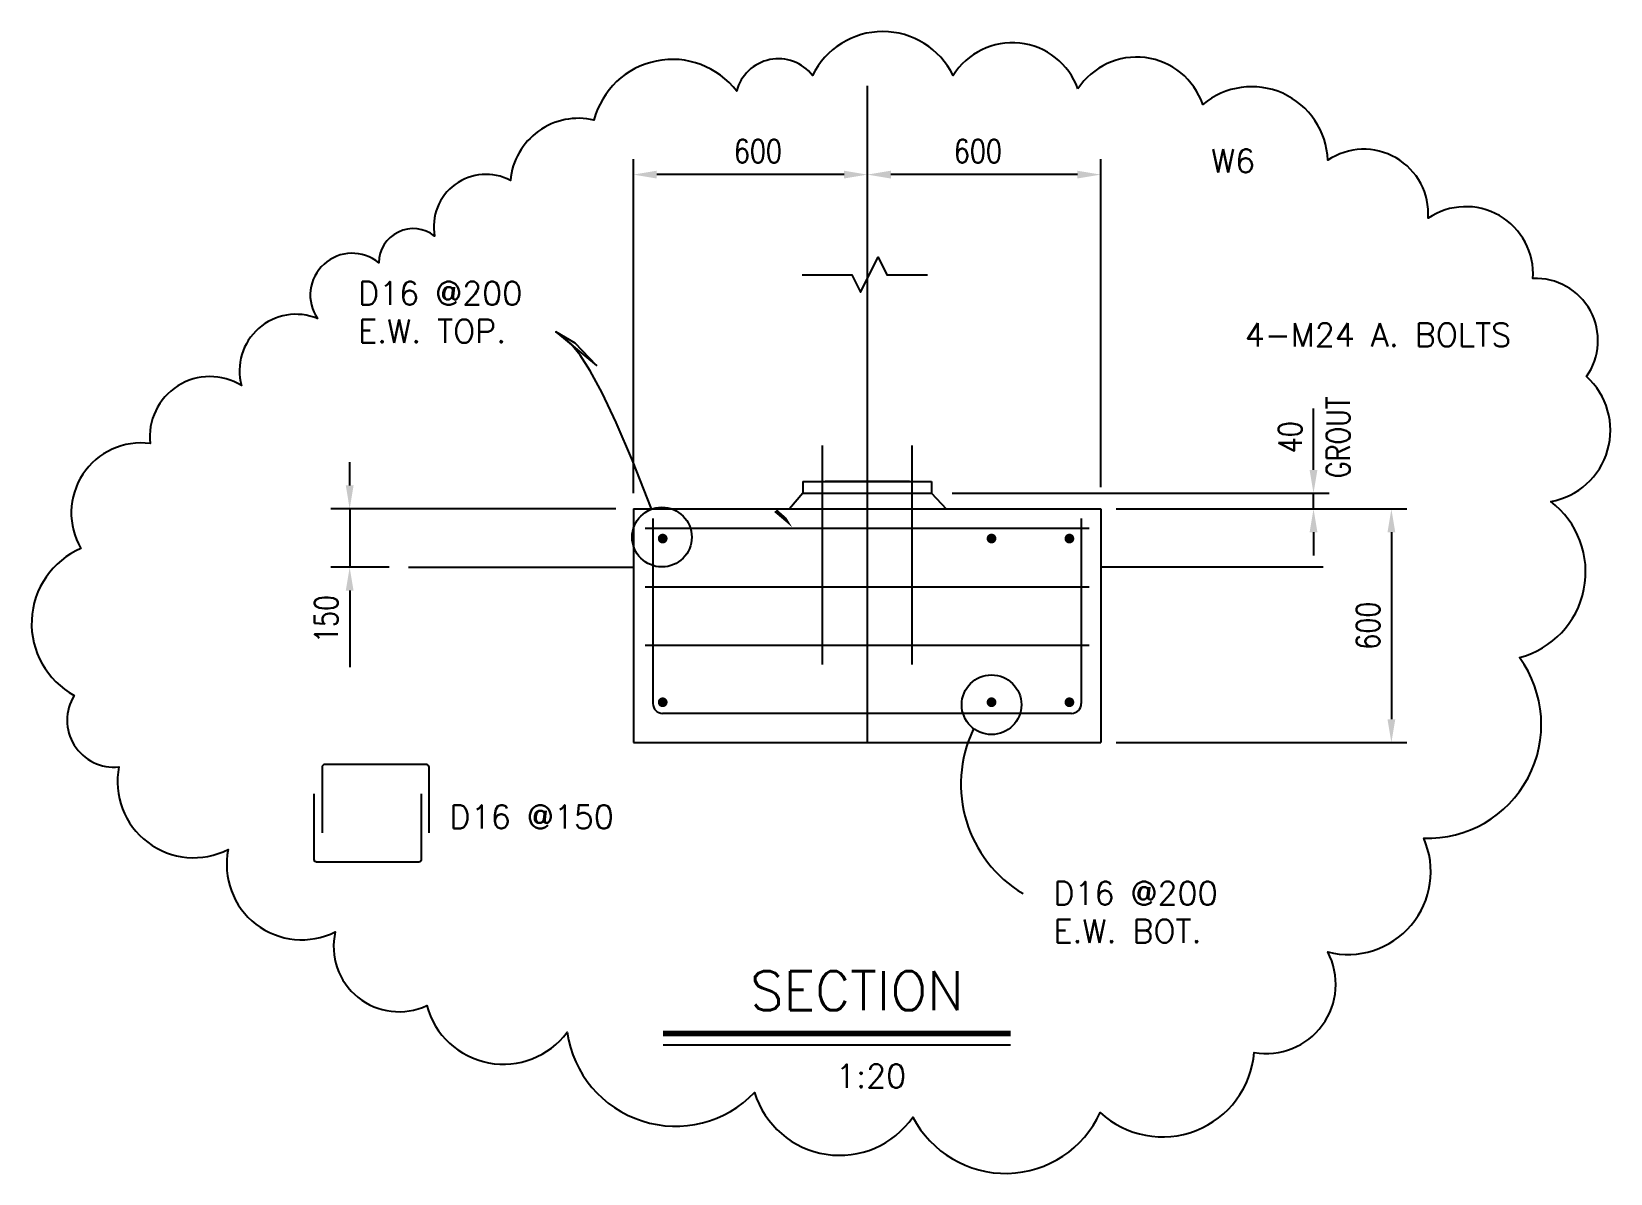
# Model space of a CAD drawing. Extents: x 0 to 22685, y 0 to 16870.
# Drawn here: x 17787 to 21842, y 13938 to 16870 of the extents above; entities that cross this region are included whole.
import ezdxf
from ezdxf.enums import TextEntityAlignment as Align

# ---------------------------------------------------------------- set-up
doc = ezdxf.new("R2010")
doc.units = 0
doc.header["$LTSCALE"] = 500
doc.linetypes.add('CENTER', pattern=[0])
for name, color, linetype in [('BORDER', 7, 'CONTINUOUS'), ('CLINE', 7, 'CENTER'), ('CONC', 1, 'CONTINUOUS'), ('DIM', 6, 'CONTINUOUS'), ('REBAR', 2, 'CONTINUOUS'), ('STEEL', 1, 'CONTINUOUS'), ('TEXT', 7, 'CONTINUOUS')]:
    doc.layers.add(name, color=color, linetype=linetype)
doc.styles.get("Standard").update_dxf_attribs({"font": 'romans', "width": 0.8})

msp = doc.modelspace()

# ---------------------------------------------------------------- texts
at = {"layer": 'BORDER', "color": 0}
msp.add_text('SECTION', height=100, dxfattribs=at).set_placement((20181.1, 14327.4), align=Align.BOTTOM_RIGHT)
msp.add_text('1:20', height=60, dxfattribs=at).set_placement((20032.9, 14218.5), align=Align.TOP_RIGHT)
at = {"layer": 'DIM', "color": 0, "width": 0.8}
for p in [(19652.4, 16562.4), (20217.3, 16562.4)]:
    msp.add_text('600', height=60, dxfattribs=at).set_placement(p, align=Align.MIDDLE)
msp.add_text('GROUT', height=60, rotation=90, dxfattribs=at).set_placement((21142.4, 15828.1), align=Align.MIDDLE)
for s, p in [('40', (21019.2, 15828.1)), ('150', (18544.1, 15361.6)), ('600', (21219.2, 15344.4))]:
    msp.add_text(s, height=60, rotation=90, dxfattribs=at).set_placement(p, align=Align.MIDDLE_CENTER)
at = {"layer": 'TEXT', "color": 0}
for s, p in [('W6', (20816.3, 16507.4)), ('D16 @200', (18625.8, 16167.7)), ('E.W. TOP.', (18625.8, 16070.6)), ('4-M24 A. BOLTS', (20902.5, 16061.1)), ('D16 @150', (18860.8, 14823.8)), ('D16 @200', (20411.4, 14627.6)), ('E.W. BOT.', (20411.4, 14530.5))]:
    msp.add_text(s, height=60, dxfattribs=at).set_placement(p)

# ---------------------------------------------------------------- linework, layer by layer
at = {"layer": 'BORDER', "color": 0, "const_width": 15}
msp.add_lwpolyline([(20301.1, 14297.4), (19409.1, 14297.4)], dxfattribs=at)
at = {"layer": 'BORDER', "color": 0}
msp.add_lwpolyline([(20301.1, 14267.4), (19409.1, 14267.4)], dxfattribs=at)
at = {"layer": 'CLINE', "color": 0}
for p, q in [((19932.8, 16730.4), (19932.8, 15044.4)), ((19817.8, 15806.8), (19817.8, 15244.4)), ((20047.8, 15806.8), (20047.8, 15244.4))]:
    msp.add_line(p, q, dxfattribs=at)
at = {"layer": 'CONC', "color": 0}
for p, q in [((19767.8, 15714.4), (20097.8, 15714.4)), ((19767.8, 15714.4), (19767.8, 15684.4)), ((20097.8, 15714.4), (20097.8, 15684.4)), ((19767.8, 15684.4), (20097.8, 15684.4)), ((19332.8, 15644.4), (19332.8, 15044.4)), ((19332.8, 15644.4), (20532.8, 15644.4)), ((20532.8, 15644.4), (20532.8, 15044.4)), ((18755.2, 15494.4), (19331.7, 15494.4)), ((21103.9, 15494.4), (20533, 15494.4)), ((19332.8, 15044.4), (20532.8, 15044.4))]:
    msp.add_line(p, q, dxfattribs=at)
at = {"layer": 'DIM', "color": 0}
for p, q in [((19332.8, 15684.4), (19332.8, 16542.4)), ((19933.8, 16285.4), (19933.8, 16542.4)), ((19933.8, 16285.4), (19933.8, 16542.4)), ((20532.8, 15699.8), (20532.8, 16542.4)), ((19873.8, 16502.4), (19392.8, 16502.4)), ((20472.8, 16502.4), (19993.8, 16502.4)), ((21079.2, 15804.4), (21079.2, 15902.1)), ((21079.2, 15744.4), (21079.2, 15804.4)), ((18604.1, 15704.4), (18604.1, 15764.4)), ((19767.8, 15684.4), (19733.6, 15644.4)), ((20097.8, 15684.4), (20135.7, 15644.4)), ((20150.9, 15684.4), (21119.2, 15684.4)), ((21079.2, 15644.4), (21079.2, 15684.4)), ((19287.2, 15644.4), (18555.8, 15644.4)), ((18604.1, 15644.4), (18604.1, 15494.4)), ((20572.8, 15644.4), (21319.2, 15644.4)), ((21079.2, 15584.4), (21079.2, 15524.4)), ((21279.2, 15584.4), (21279.2, 15104.4)), ((18705.6, 15494.4), (18555.8, 15494.4)), ((18604.1, 15434.4), (18604.1, 15374.4)), ((18604.1, 15374.4), (18604.1, 15237.8)), ((20572.8, 15044.4), (21319.2, 15044.4))]:
    msp.add_line(p, q, dxfattribs=at)
for points in [[(20005.7, 15975.9, 0, 20, 0), (20045.3, 16021, 0, 0, 0), (20321.7, 16335.9, 0, 0, -0.120718), (20752.7, 16541.9, 0, 0, 6.934901)], [(19740.5, 15597, 0, 20, 0), (19701.7, 15642.7, 0, 0, 0), (19308.5, 15988.9, 0, 0, 0.155375), (19133.4, 16098.7, 0, 0, -0.69101)], [(20050.7, 15761.7, 0, 20, 0), (20099, 15797.2, 0, 0, 0), (20317.7, 15957.7, 0, 0, -0.147035), (20863.7, 16086.7, 0, 0, 0.031393)], [(19663.7, 15445.1, 0, 20, 0), (19645.3, 15387.9, 0, 0, 0), (19510.8, 14968.4, 0, 0, -0.251299), (19392, 14853.7, 0, 0, -0.837889)], [(19758.2, 15294.2, 0, 20, 0), (19723, 15245.7, 0, 0, 0), (19483, 14915.4, 0, 0, 3.502616)], [(19992.4, 15105.6, 0, 20, 0), (20014.4, 15049.8, 0, 0, 0), (20109.4, 14809.6, 0, 0, 0.327814), (20351.4, 14657.6, 0, 0, -0.036378)]]:
    msp.add_lwpolyline(points, format="xyseb", dxfattribs=at)
for points in [[(19766.3, 16245.4), (19893.8, 16245.4), (19916.3, 16200.4), (19961.3, 16290.4), (19983.8, 16245.4), (20087.6, 16245.4)], [(19379.1, 15644), (19379.1, 15644), (19330, 15768.1), (19288.1, 15866.4), (19252.4, 15942.2), (19221.9, 15998.7), (19195.7, 16039.3), (19172.9, 16067.3), (19152.4, 16086), (19133.4, 16098.7), (19237.9, 16012.4), (19183, 16069.9), (19133.4, 16098.7)]]:
    msp.add_lwpolyline(points, dxfattribs=at)
for centre in [(19406.1, 15571.8), (20252.4, 15141.6)]:
    msp.add_circle(centre, 76.6, dxfattribs=at)
msp.add_arc((20501.1, 14937.6), 327.2, 154.6647, 239.1579, dxfattribs=at)
for points in [[(19392.8, 16512.4), (19392.8, 16492.4), (19332.8, 16502.4)], [(19873.8, 16512.4), (19873.8, 16492.4), (19933.8, 16502.4)], [(19993.8, 16512.4), (19993.8, 16492.4), (19933.8, 16502.4)], [(20472.8, 16512.4), (20472.8, 16492.4), (20532.8, 16502.4)], [(21069.2, 15744.4), (21089.2, 15744.4), (21079.2, 15684.4)], [(18594.1, 15704.4), (18614.1, 15704.4), (18604.1, 15644.4)], [(21069.2, 15584.4), (21089.2, 15584.4), (21079.2, 15644.4)], [(21269.2, 15584.4), (21289.2, 15584.4), (21279.2, 15644.4)], [(18594.1, 15434.4), (18614.1, 15434.4), (18604.1, 15494.4)], [(21269.2, 15104.4), (21289.2, 15104.4), (21279.2, 15044.4)]]:
    msp.add_solid(points, dxfattribs=at)
at = {"layer": 'REBAR', "color": 0}
for p, q in [((19382.8, 15619.4), (19382.8, 15144.4)), ((20482.8, 15619.4), (20482.8, 15144.4)), ((19362.8, 15594.4), (20502.8, 15594.4)), ((19362.8, 15444.4), (20502.8, 15444.4)), ((19362.8, 15294.4), (20502.8, 15294.4)), ((20457.8, 15119.4), (19407.8, 15119.4))]:
    msp.add_line(p, q, dxfattribs=at)
at = {"layer": 'REBAR', "color": 0, "const_width": 12.5}
for points in [[(19401.7, 15568.1, 1), (19414.2, 15568.1, 1)], [(20246.1, 15568.1, 1), (20258.6, 15568.1, 1)], [(20446.1, 15568.1, 1), (20458.6, 15568.1, 1)], [(19401.7, 15147.9, 1), (19414.2, 15147.9, 1)], [(20246.1, 15147.9, 1), (20258.6, 15147.9, 1)], [(20446.1, 15147.9, 1), (20458.6, 15147.9, 1)]]:
    msp.add_lwpolyline(points, format="xyb", close=True, dxfattribs=at)
at = {"layer": 'REBAR', "color": 0}
for points in [[(18808.1, 14812.7), (18808.1, 14981.4, 0.414214), (18801.8, 14987.7), (18539.3, 14987.7, 0.414214), (18533.1, 14981.4), (18533.1, 14812.7)], [(18788.1, 14912.7), (18788.1, 14743.9, -0.414214), (18781.8, 14737.7), (18519.3, 14737.7, -0.414214), (18513.1, 14743.9), (18513.1, 14912.7)]]:
    msp.add_lwpolyline(points, format="xyb", dxfattribs=at)
for centre, start, end in [((19407.8, 15144.4), 180, 270), ((20457.8, 15144.4), 270, 0)]:
    msp.add_arc(centre, 25, start, end, dxfattribs=at)
at = {"layer": 'STEEL', "color": 0}
msp.add_line((20041.4, 15714.4), (19824.8, 15714.4), dxfattribs=at)
at = {"layer": 'TEXT', "color": 0}
msp.add_lwpolyline([(20474.3, 16722.4, 0.625), (20153.6, 16756.8, 0.625), (19792.7, 16756.8, 0.625), (19598, 16716.7, 0.625), (19231.5, 16642.3, 0.454735), (19016.9, 16487.7, 0.625), (18822.2, 16344.6, 0.625), (18679, 16275.9, 0.865079), (18521.3, 16132.7, 0.625), (18326.5, 15961, 0.625), (18091.7, 15812.1, 0.625), (17914.1, 15543, 0.625), (17897, 15165.2, 0.625), (18011.5, 14982, 0.625), (18292.2, 14770.1, 0.625), (18567.1, 14558.3, 0.625), (18801.9, 14369.4, 0.625), (19162.7, 14300.7, 0.625), (19643.8, 14146.1, 0.625), (20050.5, 14083.1, 0.625), (20531.6, 14094.6, 0.625), (20926.8, 14249.1, 0.625), (21115.8, 14506.8, 0.625), (21362.1, 14798.8, 0.625), (21608.3, 15262.5, 0.625), (21688.5, 15663.3, 0.625), (21780.2, 15983.9, 0.625), (21642.7, 16235.8, 0.625), (21373.5, 16390.4, 0.625), (21115.8, 16539.2, 0.625), (20795, 16682.4, 0.625)], format="xyb", close=True, dxfattribs=at)

msp.set_redraw_order([(e.dxf.handle, doc.entitydb.next_handle()) for e in msp.query("TEXT MTEXT ATTDEF DIMENSION ARC_DIMENSION")])  # texts and dimensions are drawn at this point

doc.saveas('drawing.dxf')
